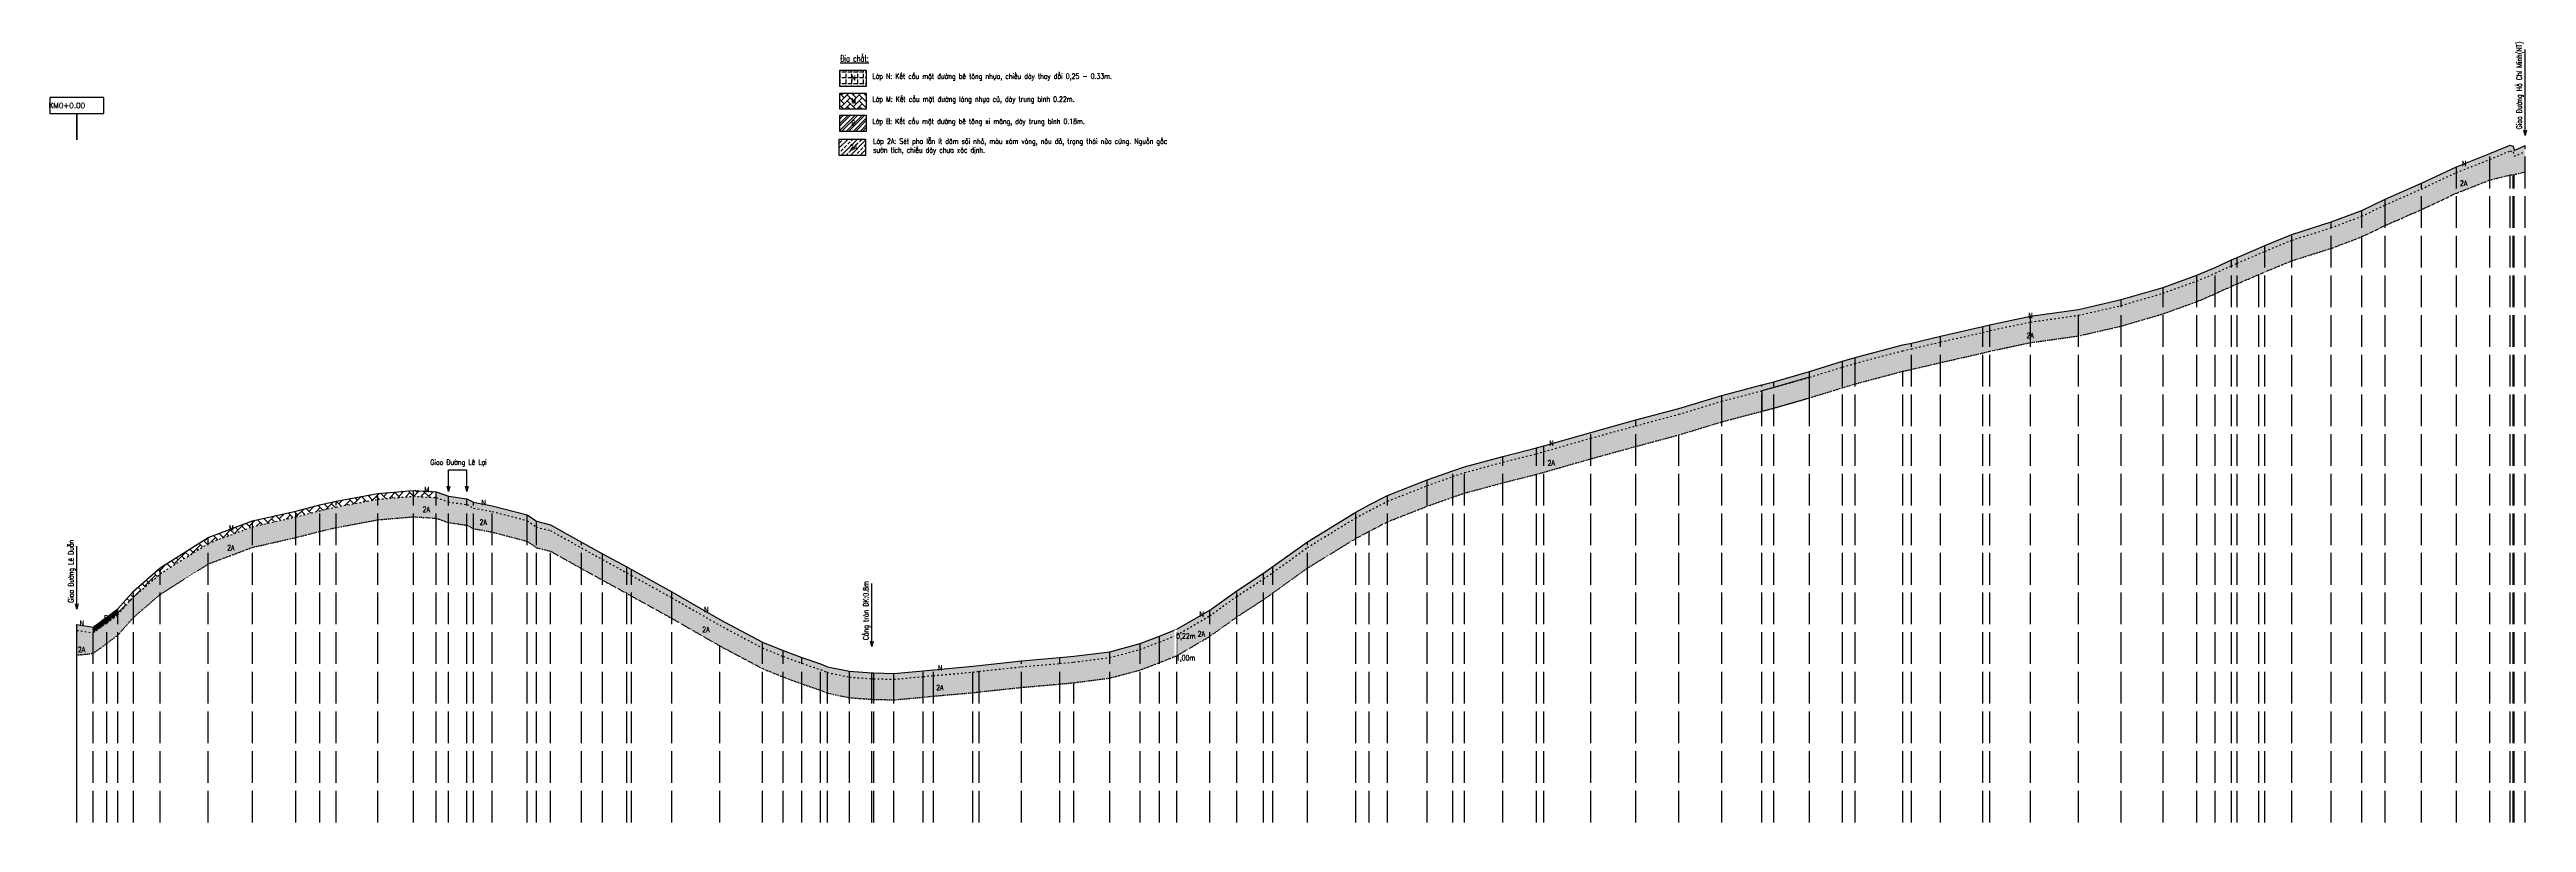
# Model space of a CAD drawing. Header units: centimetres. Extents: x 556321 to 560034, y 1839250 to 1840516.
# Drawn here: x 558132 to 559069, y 1840224 to 1840516 of the extents above; entities that cross this region are included whole.
import ezdxf
from ezdxf.enums import TextEntityAlignment as Align

# ---------------------------------------------------------------- set-up
doc = ezdxf.new("R2010")
doc.units = ezdxf.units.CM
doc.header["$MEASUREMENT"] = 0
doc.set_wipeout_variables(frame=1)
doc.linetypes.add('ACAD_ISO02W100', pattern=[15, 12, -3])
doc.linetypes.add('ACAD_ISO03W100', pattern=[30, 12, -18])
for name, color, linetype in [('DIA CHAT', 8, 'Continuous'), ('enttdtunhien', 3, 'Continuous'), ('kcle_TuyenPDP', 7, 'Continuous'), ('Line1', 40, 'Continuous'), ('linedongtd', 8, 'Continuous'), ('plinetdtn', 3, 'Continuous'), ('Texttencoc', 5, 'Continuous')]:
    doc.layers.add(name, color=color, linetype=linetype)
doc.styles.add('CHUSO', font='Vnsimple.shx', dxfattribs={"width": 0.7})
doc.styles.get("Standard").update_dxf_attribs({"font": 'Vnsimple.shx', "width": 0.7, "height": 2})
doc.styles.add('TIEUDE', font='Vnromanc.shx', dxfattribs={"width": 0.7})
doc.dimstyles.get("Standard").update_dxf_attribs({"dimtxt": 0.18, "dimasz": 0.18, "dimexe": 0.18, "dimexo": 0.0625, "dimgap": 0.09, "dimtad": 0, "dimtih": 1, "dimtoh": 1, "dimdec": 4, "dimzin": 0, "dimdsep": 46, "dimtxsty": 'Standard', "dimcen": 0.09, "dimadec": 0, "dimazin": 0, "dimtfac": 1, "dimtdec": 4, "dimtofl": 0, "dimtmove": 0, "dimatfit": 3, "dimfxl": 0, "dimtolj": 1, "dimtzin": 0, "dimarcsym": 0})

# ---------------------------------------------------------------- blocks, each defined once
blk = doc.blocks.new('A$C379663C2')
at = {"layer": 'Texttencoc', "style": 'TIEUDE'}
blk.add_attdef('M', (1.58, 1.5), '', height=1.76, dxfattribs=at)

msp = doc.modelspace()

# ---------------------------------------------------------------- hatches: boundary and pattern name
at = {"layer": 'DIA CHAT'}
h = msp.add_hatch(dxfattribs=at)
h.set_pattern_fill('ANGLE', color=256, scale=8, angle=90, style=0)
h.set_pattern_definition([(90, (554532.277, 1832924.3765), (-2.2, 1e-16), [1.6, -0.6]), (180, (554532.277, 1832924.3765), (-3e-16, -2.2), [1.6, -0.6])])
h.paths.add_polyline_path([(558440.472, 1840508.538), (558430.515, 1840508.538), (558430.515, 1840502.406), (558440.472, 1840502.406)])
at = {"layer": 'DIA CHAT', "lineweight": -2}
h = msp.add_hatch(dxfattribs=at)
h.set_pattern_fill('ANGLE', color=256, scale=10, style=0)
h.set_pattern_definition([(0, (0, 0), (0, 2.75), [2, -0.75]), (90, (0, 0), (-2.75, 2e-16), [2, -0.75])])
h.paths.add_polyline_path([(559042.006, 1840469.781), (559054.686, 1840474.751), (559062.281, 1840477.971), (559063.417, 1840477.591), (559063.891, 1840475.921), (559067.987, 1840477.781), (559067.987, 1840479.981), (559063.891, 1840478.121), (559063.417, 1840479.791), (559062.281, 1840480.171), (559054.686, 1840476.951), (559042.006, 1840471.981), (559028.747, 1840465.741), (559015.029, 1840459.711), (559006.251, 1840455.471), (558994.589, 1840451.061), (558979.768, 1840446.391), (558969.588, 1840442.181), (558967.311, 1840441.181), (558967.311, 1840438.981), (558969.588, 1840439.981), (558979.768, 1840444.191), (558994.589, 1840448.861), (559006.251, 1840453.271), (559015.029, 1840457.511), (559028.747, 1840463.541)])
h.paths.add_polyline_path([(558931.049, 1840424.121), (558943.784, 1840428.701), (558950.803, 1840431.701), (558956.919, 1840434.511), (558959.057, 1840435.481), (558967.311, 1840438.981), (558967.311, 1840441.181), (558959.057, 1840437.681), (558956.919, 1840436.711), (558950.803, 1840433.901), (558943.784, 1840430.901), (558931.049, 1840426.321), (558915.254, 1840421.671), (558899.081, 1840417.941), (558880.945, 1840415.421), (558865.497, 1840412.161), (558862.809, 1840411.461), (558846.912, 1840407.861), (558835.879, 1840405.261), (558832.566, 1840404.561), (558832.566, 1840402.361), (558835.879, 1840403.061), (558846.912, 1840405.661), (558862.809, 1840409.261), (558865.497, 1840409.961), (558880.945, 1840413.221), (558899.081, 1840415.741), (558915.254, 1840419.471)])
h.paths.add_polyline_path([(558764.078, 1840383.221), (558779.259, 1840387.221), (558783.788, 1840388.421), (558797.334, 1840392.301), (558809.834, 1840396.161), (558814.548, 1840397.561), (558832.566, 1840402.361), (558832.566, 1840404.561), (558814.548, 1840399.761), (558809.834, 1840398.361), (558797.334, 1840394.501), (558783.788, 1840390.621), (558779.259, 1840389.421), (558764.078, 1840385.421), (558747.862, 1840380.471), (558731.651, 1840376.131), (558714.524, 1840371.421), (558696.801, 1840366.351), (558694.024, 1840365.551), (558681.332, 1840362.361), (558666.807, 1840358.441), (558662.397, 1840356.941), (558652.703, 1840353.491), (558637.678, 1840347.601), (558630.77, 1840344.001), (558630.77, 1840341.801), (558637.678, 1840345.401), (558652.703, 1840351.291), (558662.397, 1840354.741), (558666.807, 1840356.241), (558681.332, 1840360.161), (558694.024, 1840363.351), (558696.801, 1840364.151), (558714.524, 1840369.221), (558731.651, 1840373.931), (558747.862, 1840378.271)])
h.paths.add_polyline_path([(558590.794, 1840315.981), (558594.347, 1840318.481), (558607.37, 1840327.861), (558625.653, 1840339.071), (558630.77, 1840341.801), (558630.77, 1840344.001), (558625.653, 1840341.271), (558607.37, 1840330.061), (558594.347, 1840320.681), (558590.794, 1840318.181), (558580.61, 1840311.511), (558570.425, 1840304.211), (558557.941, 1840296.901), (558551.448, 1840294.301), (558544.05, 1840291.491), (558532.573, 1840288.441), (558519.026, 1840286.681), (558519.026, 1840284.481), (558532.573, 1840286.241), (558544.05, 1840289.291), (558551.448, 1840292.101), (558557.941, 1840294.701), (558570.425, 1840302.011), (558580.61, 1840309.311)])
h.paths.add_polyline_path([(558462.072, 1840279.021), (558465.873, 1840279.421), (558480.834, 1840280.701), (558483.162, 1840281.001), (558499.196, 1840282.721), (558513.699, 1840283.981), (558519.026, 1840284.481), (558519.026, 1840286.681), (558513.699, 1840286.181), (558499.196, 1840284.921), (558483.162, 1840283.201), (558480.834, 1840282.901), (558465.873, 1840281.621), (558462.072, 1840281.221), (558450.924, 1840280.201), (558443.31, 1840280.391), (558442.59, 1840280.391), (558434.179, 1840281.021), (558425.768, 1840282.741), (558423.233, 1840283.841), (558416.17, 1840286.241), (558409.107, 1840288.841), (558401.226, 1840292.041), (558385.053, 1840300.641), (558385.053, 1840298.441), (558401.226, 1840289.841), (558409.107, 1840286.641), (558416.17, 1840284.041), (558423.233, 1840281.641), (558425.768, 1840280.541), (558434.179, 1840278.821), (558442.59, 1840278.191), (558443.31, 1840278.191), (558450.924, 1840278.001)])
h.paths.add_polyline_path([(558148, 1840297.761), (558141.899, 1840298.701), (558141.899, 1840296.501), (558148, 1840295.561)])
h.paths.add_polyline_path([(558277.825, 1840348.941), (558277.825, 1840346.741), (558282.415, 1840345.111), (558289.43, 1840344.111), (558291.974, 1840342.791), (558299.029, 1840341.491), (558312.271, 1840338.011), (558315.711, 1840335.591), (558320.995, 1840334.291), (558332.786, 1840327.691), (558340.691, 1840323.331), (558349.861, 1840318.291), (558351.658, 1840317.291), (558366.92, 1840308.861), (558385.053, 1840298.441), (558385.053, 1840300.641), (558366.92, 1840311.061), (558351.658, 1840319.491), (558349.861, 1840320.491), (558340.691, 1840325.531), (558332.786, 1840329.891), (558320.995, 1840336.491), (558315.711, 1840337.791), (558312.271, 1840340.211), (558299.029, 1840343.691), (558291.974, 1840344.991), (558289.43, 1840346.311), (558282.415, 1840347.311)])
at = {"layer": 'DIA CHAT'}
h = msp.add_hatch(dxfattribs=at)
h.set_pattern_fill('ANSI33', color=256, scale=10, style=0)
h.set_pattern_definition([(45, (279215.1507, 920204.4637), (-1.767766953, 1.767766953), []), (45, (279216.9184, 920204.4637), (-1.767766953, 1.767766953), [1.25, -0.625])])
h.paths.add_polyline_path([(558440.258, 1840482.392), (558430.301, 1840482.392), (558430.301, 1840476.261), (558440.258, 1840476.261)])
at = {"layer": 'DIA CHAT', "lineweight": -2}
h = msp.add_hatch(dxfattribs=at)
h.set_pattern_fill('ANSI36', color=256, scale=15, style=0)
h.paths.add_polyline_path([(558351.658, 1840317.291), (558349.861, 1840318.291), (558349.861, 1840310.491), (558351.658, 1840309.491)])
h.paths.add_polyline_path([(558351.658, 1840317.291), (558351.658, 1840309.491), (558366.92, 1840301.061), (558366.92, 1840308.861)])
h.paths.add_polyline_path([(558366.92, 1840308.861), (558366.92, 1840301.061), (558385.053, 1840290.641), (558385.053, 1840298.441)])
h.paths.add_polyline_path([(558320.995, 1840334.291), (558320.995, 1840326.491), (558332.786, 1840319.891), (558332.786, 1840327.691)])
h.paths.add_polyline_path([(558340.691, 1840323.331), (558332.786, 1840327.691), (558332.786, 1840319.891), (558340.691, 1840315.531)])
h.paths.add_polyline_path([(558349.861, 1840318.291), (558340.691, 1840323.331), (558340.691, 1840315.531), (558349.861, 1840310.491)])
h.paths.add_polyline_path([(558299.029, 1840341.491), (558291.974, 1840342.791), (558289.43, 1840344.111), (558282.415, 1840345.111), (558277.825, 1840346.741), (558269.254, 1840347.281), (558269.254, 1840339.481), (558277.825, 1840338.941), (558282.415, 1840337.311), (558289.43, 1840336.311), (558291.974, 1840334.991), (558299.029, 1840333.691), (558312.271, 1840330.211), (558315.711, 1840327.791), (558320.995, 1840326.491), (558320.995, 1840334.291), (558315.711, 1840335.591), (558312.271, 1840338.011)])
h.paths.add_polyline_path([(558797.334, 1840384.501), (558797.334, 1840392.301), (558783.788, 1840388.421), (558779.259, 1840387.221), (558779.259, 1840379.421), (558783.788, 1840380.621)])
h.paths.add_polyline_path([(558814.548, 1840397.561), (558809.834, 1840396.161), (558809.834, 1840388.361), (558814.548, 1840389.761)])
h.paths.add_polyline_path([(558967.311, 1840438.981), (558959.057, 1840435.481), (558959.057, 1840427.681), (558967.311, 1840431.181)])
h.paths.add_polyline_path([(558969.588, 1840439.981), (558967.311, 1840438.981), (558967.311, 1840431.181), (558969.588, 1840432.181)])
h.paths.add_polyline_path([(558959.057, 1840435.481), (558956.919, 1840434.511), (558956.919, 1840426.711), (558959.057, 1840427.681)])
h.paths.add_polyline_path([(558979.768, 1840444.191), (558969.588, 1840439.981), (558969.588, 1840432.181), (558979.768, 1840436.391)])
h.paths.add_polyline_path([(558994.589, 1840448.861), (558979.768, 1840444.191), (558979.768, 1840436.391), (558994.589, 1840441.061)])
h.paths.add_polyline_path([(559006.251, 1840453.271), (558994.589, 1840448.861), (558994.589, 1840441.061), (559006.251, 1840445.471)])
h.paths.add_polyline_path([(559015.029, 1840457.511), (559006.251, 1840453.271), (559006.251, 1840445.471), (559015.029, 1840449.711)])
h.paths.add_polyline_path([(559028.747, 1840463.541), (559015.029, 1840457.511), (559015.029, 1840449.711), (559028.747, 1840455.741)])
h.paths.add_polyline_path([(559042.006, 1840469.781), (559028.747, 1840463.541), (559028.747, 1840455.741), (559042.006, 1840461.981)])
h.paths.add_polyline_path([(559054.686, 1840474.751), (559042.006, 1840469.781), (559042.006, 1840461.981), (559054.686, 1840466.951)])
h.paths.add_polyline_path([(559067.987, 1840477.781), (559063.891, 1840475.921), (559063.417, 1840477.591), (559062.281, 1840477.971), (559054.686, 1840474.751), (559054.686, 1840466.951), (559062.281, 1840468.834), (559063.417, 1840468.978), (559063.891, 1840469.041), (559067.987, 1840469.981)])
h.paths.add_polyline_path([(558943.784, 1840428.701), (558931.049, 1840424.121), (558931.049, 1840416.321), (558943.784, 1840420.901)])
h.paths.add_polyline_path([(558950.803, 1840431.701), (558943.784, 1840428.701), (558943.784, 1840420.901), (558950.803, 1840423.901)])
h.paths.add_polyline_path([(558956.919, 1840434.511), (558950.803, 1840431.701), (558950.803, 1840423.901), (558956.919, 1840426.711)])
h.paths.add_polyline_path([(558880.945, 1840413.221), (558865.497, 1840409.961), (558865.497, 1840402.161), (558880.945, 1840405.421)])
h.paths.add_polyline_path([(558899.081, 1840407.941), (558899.081, 1840415.741), (558880.945, 1840413.221), (558880.945, 1840405.421)])
h.paths.add_polyline_path([(558915.254, 1840419.471), (558899.081, 1840415.741), (558899.081, 1840407.941), (558915.254, 1840411.671)])
h.paths.add_polyline_path([(558931.049, 1840416.321), (558931.049, 1840424.121), (558915.254, 1840419.471), (558915.254, 1840411.671)])
h.paths.add_polyline_path([(558835.879, 1840403.061), (558832.566, 1840402.361), (558832.566, 1840394.561), (558835.879, 1840395.261)])
h.paths.add_polyline_path([(558846.912, 1840405.661), (558835.879, 1840403.061), (558835.879, 1840395.261), (558846.912, 1840397.861)])
h.paths.add_polyline_path([(558862.809, 1840409.261), (558846.912, 1840405.661), (558846.912, 1840397.861), (558862.809, 1840401.461)])
h.paths.add_polyline_path([(558865.497, 1840409.961), (558862.809, 1840409.261), (558862.809, 1840401.461), (558865.497, 1840402.161)])
h.paths.add_polyline_path([(558779.259, 1840379.421), (558779.259, 1840387.221), (558764.078, 1840383.221), (558764.078, 1840375.421)])
h.paths.add_polyline_path([(558832.566, 1840402.361), (558814.548, 1840397.561), (558814.548, 1840389.761), (558832.566, 1840394.561)])
h.paths.add_polyline_path([(558809.834, 1840396.161), (558797.334, 1840392.301), (558797.334, 1840384.501), (558809.834, 1840388.361)])
h.paths.add_polyline_path([(558666.807, 1840356.241), (558662.397, 1840354.741), (558662.397, 1840346.941), (558666.807, 1840348.441)])
h.paths.add_polyline_path([(558696.801, 1840364.151), (558694.024, 1840363.351), (558694.024, 1840355.551), (558696.801, 1840356.351)])
h.paths.add_polyline_path([(558681.332, 1840352.361), (558681.332, 1840360.161), (558666.807, 1840356.241), (558666.807, 1840348.441)])
h.paths.add_polyline_path([(558694.024, 1840363.351), (558681.332, 1840360.161), (558681.332, 1840352.361), (558694.024, 1840355.551)])
h.paths.add_polyline_path([(558714.524, 1840369.221), (558696.801, 1840364.151), (558696.801, 1840356.351), (558714.524, 1840361.421)])
h.paths.add_polyline_path([(558731.651, 1840373.931), (558714.524, 1840369.221), (558714.524, 1840361.421), (558731.651, 1840366.131)])
h.paths.add_polyline_path([(558747.862, 1840370.471), (558747.862, 1840378.271), (558731.651, 1840373.931), (558731.651, 1840366.131)])
h.paths.add_polyline_path([(558764.078, 1840383.221), (558747.862, 1840378.271), (558747.862, 1840370.471), (558764.078, 1840375.421)])
h.paths.add_polyline_path([(558637.678, 1840345.401), (558630.77, 1840341.801), (558630.77, 1840334.001), (558637.678, 1840337.601)])
h.paths.add_polyline_path([(558652.703, 1840343.491), (558652.703, 1840351.291), (558637.678, 1840345.401), (558637.678, 1840337.601)])
h.paths.add_polyline_path([(558662.397, 1840354.741), (558652.703, 1840351.291), (558652.703, 1840343.491), (558662.397, 1840346.941)])
h.paths.add_polyline_path([(558513.699, 1840276.181), (558519.026, 1840276.681), (558519.026, 1840284.481), (558513.699, 1840283.981), (558499.196, 1840282.721), (558483.162, 1840281.001), (558480.834, 1840280.701), (558465.873, 1840279.421), (558462.072, 1840279.021), (558450.924, 1840278.001), (558443.31, 1840278.191), (558442.59, 1840278.191), (558434.179, 1840278.821), (558425.768, 1840280.541), (558423.233, 1840281.641), (558416.17, 1840284.041), (558409.107, 1840286.641), (558401.226, 1840289.841), (558385.053, 1840298.441), (558385.053, 1840290.641), (558401.226, 1840282.041), (558409.107, 1840278.841), (558416.17, 1840276.241), (558423.233, 1840273.841), (558425.768, 1840272.741), (558434.179, 1840271.021), (558442.59, 1840270.391), (558443.31, 1840270.391), (558450.924, 1840270.201), (558462.072, 1840271.221), (558465.873, 1840271.621), (558480.834, 1840272.901), (558483.162, 1840273.201), (558499.196, 1840274.921)])
h.paths.add_polyline_path([(558607.37, 1840320.061), (558625.653, 1840331.271), (558630.77, 1840334.001), (558630.77, 1840341.801), (558625.653, 1840339.071), (558607.37, 1840327.861), (558594.347, 1840318.481), (558590.794, 1840315.981), (558580.61, 1840309.311), (558570.425, 1840302.011), (558557.941, 1840294.701), (558551.448, 1840292.101), (558544.05, 1840289.291), (558532.573, 1840286.241), (558519.026, 1840284.481), (558519.026, 1840276.681), (558532.573, 1840278.441), (558544.05, 1840281.491), (558551.448, 1840284.301), (558557.941, 1840286.901), (558570.425, 1840294.211), (558580.61, 1840301.511), (558590.794, 1840308.181), (558594.347, 1840310.681)])
h.paths.add_polyline_path([(558233.746, 1840333.971), (558239.946, 1840335.391), (558255.742, 1840338.341), (558269.254, 1840339.481), (558269.254, 1840347.281), (558255.742, 1840346.141), (558239.946, 1840343.191), (558233.746, 1840341.771), (558224.708, 1840339.441), (558208.254, 1840335.711), (558191.607, 1840329.441), (558173.408, 1840317.911), (558163.302, 1840309.201), (558157.346, 1840302.441), (558153.197, 1840299.341), (558148, 1840295.561), (558141.899, 1840296.501), (558141.899, 1840287.162), (558148, 1840287.761), (558153.197, 1840291.541), (558157.346, 1840294.641), (558163.302, 1840301.401), (558173.408, 1840310.111), (558191.607, 1840321.641), (558208.254, 1840327.911), (558224.708, 1840331.641)])
h = msp.add_hatch(dxfattribs=at)
h.set_pattern_fill('AR-HBONE', color=256, scale=0.5, style=0)
h.paths.add_polyline_path([(558163.302, 1840309.201), (558163.302, 1840311.401), (558157.346, 1840304.641), (558157.346, 1840302.441)])
h.paths.add_polyline_path([(558173.408, 1840317.911), (558173.408, 1840320.111), (558163.302, 1840311.401), (558163.302, 1840309.201)])
h.paths.add_polyline_path([(558191.607, 1840329.441), (558191.607, 1840331.641), (558173.408, 1840320.111), (558173.408, 1840317.911)])
h.paths.add_polyline_path([(558208.254, 1840335.711), (558208.254, 1840337.911), (558191.607, 1840331.641), (558191.607, 1840329.441)])
h.paths.add_polyline_path([(558224.708, 1840339.441), (558224.708, 1840341.641), (558208.254, 1840337.911), (558208.254, 1840335.711)])
h.paths.add_polyline_path([(558233.746, 1840341.771), (558233.746, 1840343.971), (558224.708, 1840341.641), (558224.708, 1840339.441)])
h.paths.add_polyline_path([(558239.946, 1840345.391), (558233.746, 1840343.971), (558233.746, 1840341.771), (558239.946, 1840343.191)])
h.paths.add_polyline_path([(558255.742, 1840348.341), (558239.946, 1840345.391), (558239.946, 1840343.191), (558255.742, 1840346.141)])
h.paths.add_polyline_path([(558269.254, 1840349.481), (558255.742, 1840348.341), (558255.742, 1840346.141), (558269.254, 1840347.281)])
h.paths.add_polyline_path([(558277.825, 1840348.941), (558269.254, 1840349.481), (558269.254, 1840347.281), (558277.825, 1840346.741)])
h = msp.add_hatch(dxfattribs=at)
h.set_pattern_fill('ANSI32', color=256, scale=2, angle=15, style=0)
h.paths.add_polyline_path([(558153.197, 1840301.541), (558148, 1840297.761), (558148, 1840295.561), (558153.197, 1840299.341)])
h.paths.add_polyline_path([(558157.346, 1840302.441), (558157.346, 1840304.641), (558153.197, 1840301.541), (558153.197, 1840299.341)])

# ---------------------------------------------------------------- linework, layer by layer
at = {"color": 3}
for points in [[(558430.515, 1840508.538), (558440.472, 1840508.538), (558440.472, 1840502.406), (558430.515, 1840502.406)], [(558430.301, 1840482.392), (558440.258, 1840482.392), (558440.258, 1840476.261), (558430.301, 1840476.261)]]:
    msp.add_lwpolyline(points, close=True, dxfattribs=at)
at = {"layer": 'Defpoints', "linetype": 'ACAD_ISO03W100', "lineweight": -2, "ltscale": 0.01}
msp.add_lwpolyline([(558141.899, 1840287.162), (558148, 1840287.761), (558153.197, 1840291.541), (558157.346, 1840294.641), (558163.302, 1840301.401), (558173.408, 1840310.111), (558191.607, 1840321.641), (558208.254, 1840327.911), (558224.708, 1840331.641), (558233.746, 1840333.971), (558239.946, 1840335.391), (558255.742, 1840338.341), (558269.254, 1840339.481), (558277.825, 1840338.941), (558282.415, 1840337.311), (558289.43, 1840336.311), (558291.974, 1840334.991), (558299.029, 1840333.691), (558312.271, 1840330.211), (558315.711, 1840327.791), (558320.995, 1840326.491), (558332.786, 1840319.891), (558340.691, 1840315.531), (558349.861, 1840310.491), (558351.658, 1840309.491), (558366.92, 1840301.061), (558385.053, 1840290.641), (558401.226, 1840282.041), (558409.107, 1840278.841), (558416.17, 1840276.241), (558423.233, 1840273.841), (558425.768, 1840272.741), (558434.179, 1840271.021), (558442.59, 1840270.391), (558443.31, 1840270.391), (558450.924, 1840270.201), (558462.072, 1840271.221), (558465.873, 1840271.621), (558480.834, 1840272.901), (558483.162, 1840273.201), (558499.196, 1840274.921), (558513.699, 1840276.181), (558519.026, 1840276.681), (558532.573, 1840278.441), (558544.05, 1840281.491), (558551.448, 1840284.301), (558557.941, 1840286.901), (558570.425, 1840294.211), (558580.61, 1840301.511), (558590.794, 1840308.181), (558594.347, 1840310.681), (558607.37, 1840320.061), (558625.653, 1840331.271), (558630.77, 1840334.001), (558637.678, 1840337.601), (558652.703, 1840343.491), (558662.397, 1840346.941), (558666.807, 1840348.441), (558681.332, 1840352.361), (558694.024, 1840355.551), (558696.801, 1840356.351), (558714.524, 1840361.421), (558731.651, 1840366.131), (558747.862, 1840370.471), (558764.078, 1840375.421), (558779.259, 1840379.421), (558783.788, 1840380.621), (558797.334, 1840384.501), (558809.834, 1840388.361), (558814.548, 1840389.761), (558832.566, 1840394.561), (558835.879, 1840395.261), (558846.912, 1840397.861), (558862.809, 1840401.461), (558865.497, 1840402.161), (558880.945, 1840405.421), (558899.081, 1840407.941), (558915.254, 1840411.671), (558931.049, 1840416.321), (558943.784, 1840420.901), (558950.803, 1840423.901), (558956.919, 1840426.711), (558959.057, 1840427.681), (558967.311, 1840431.181), (558969.588, 1840432.181), (558979.768, 1840436.391), (558994.589, 1840441.061), (559006.251, 1840445.471), (559015.029, 1840449.711), (559028.747, 1840455.741), (559042.006, 1840461.981), (559054.686, 1840466.951), (559062.281, 1840468.834), (559063.417, 1840468.978), (559063.891, 1840469.041), (559067.987, 1840469.981)], dxfattribs=at)
at = {"layer": 'DIA CHAT', "linetype": 'ACAD_ISO03W100', "lineweight": -2, "ltscale": 0.05}
msp.add_lwpolyline([(558141.899, 1840296.501), (558148, 1840295.561), (558153.197, 1840299.341), (558157.346, 1840302.441), (558163.302, 1840309.201), (558173.408, 1840317.911), (558191.607, 1840329.441), (558208.254, 1840335.711), (558224.708, 1840339.441), (558233.746, 1840341.771), (558239.946, 1840343.191), (558255.742, 1840346.141), (558269.254, 1840347.281), (558277.825, 1840346.741), (558282.415, 1840345.111), (558289.43, 1840344.111), (558291.974, 1840342.791), (558299.029, 1840341.491), (558312.271, 1840338.011), (558315.711, 1840335.591), (558320.995, 1840334.291), (558332.786, 1840327.691), (558340.691, 1840323.331), (558349.861, 1840318.291), (558351.658, 1840317.291), (558366.92, 1840308.861), (558385.053, 1840298.441), (558401.226, 1840289.841), (558409.107, 1840286.641), (558416.17, 1840284.041), (558423.233, 1840281.641), (558425.768, 1840280.541), (558434.179, 1840278.821), (558442.59, 1840278.191), (558443.31, 1840278.191), (558450.924, 1840278.001), (558462.072, 1840279.021), (558465.873, 1840279.421), (558480.834, 1840280.701), (558483.162, 1840281.001), (558499.196, 1840282.721), (558513.699, 1840283.981), (558519.026, 1840284.481), (558532.573, 1840286.241), (558544.05, 1840289.291), (558551.448, 1840292.101), (558557.941, 1840294.701), (558570.425, 1840302.011), (558580.61, 1840309.311), (558590.794, 1840315.981), (558594.347, 1840318.481), (558607.37, 1840327.861), (558625.653, 1840339.071), (558630.77, 1840341.801), (558637.678, 1840345.401), (558652.703, 1840351.291), (558662.397, 1840354.741), (558666.807, 1840356.241), (558681.332, 1840360.161), (558694.024, 1840363.351), (558696.801, 1840364.151), (558714.524, 1840369.221), (558731.651, 1840373.931), (558747.862, 1840378.271), (558764.078, 1840383.221), (558779.259, 1840387.221), (558783.788, 1840388.421), (558797.334, 1840392.301), (558809.834, 1840396.161), (558814.548, 1840397.561), (558832.566, 1840402.361), (558835.879, 1840403.061), (558846.912, 1840405.661), (558862.809, 1840409.261), (558865.497, 1840409.961), (558880.945, 1840413.221), (558899.081, 1840415.741), (558915.254, 1840419.471), (558931.049, 1840424.121), (558943.784, 1840428.701), (558950.803, 1840431.701), (558956.919, 1840434.511), (558959.057, 1840435.481), (558967.311, 1840438.981), (558969.588, 1840439.981), (558979.768, 1840444.191), (558994.589, 1840448.861), (559006.251, 1840453.271), (559015.029, 1840457.511), (559028.747, 1840463.541), (559042.006, 1840469.781), (559054.686, 1840474.751), (559062.281, 1840477.971), (559063.417, 1840477.591), (559063.891, 1840475.921), (559067.987, 1840477.781)], dxfattribs=at)
at = {"layer": 'DIA CHAT', "lineweight": -2}
msp.add_lwpolyline([(558779.259, 1840387.221), (558779.259, 1840379.421), (558783.788, 1840380.621), (558797.334, 1840384.501), (558797.334, 1840392.301), (558783.788, 1840388.421), (558779.259, 1840387.221)], close=True, dxfattribs=at)
at = {"layer": 'enttdtunhien', "lineweight": -2}
msp.add_lwpolyline([(558141.899, 1840482.171), (558141.899, 1840492.171), (558152.137, 1840492.171), (558152.137, 1840498.171), (558131.661, 1840498.171), (558131.661, 1840492.171), (558141.899, 1840492.171)], close=True, dxfattribs=at)
at = {"layer": 'enttdtunhien', "color": 3, "lineweight": -2}
msp.add_lwpolyline([(558282.415, 1840357.285), (558289.43, 1840357.285)], dxfattribs=at)
at = {"layer": 'Line1', "lineweight": -2}
msp.add_lwpolyline([(558148, 1840297.761), (558148, 1840295.561)], dxfattribs=at)
at = {"layer": 'linedongtd', "linetype": 'ACAD_ISO02W100', "lineweight": -2}
for p, q in [((559067.987, 1840223.791), (559067.987, 1840479.981)), ((559042.006, 1840223.791), (559042.006, 1840471.981)), ((559054.686, 1840223.791), (559054.686, 1840476.951)), ((559063.891, 1840223.791), (559063.891, 1840469.041)), ((559015.029, 1840223.791), (559015.029, 1840459.711)), ((559028.747, 1840223.791), (559028.747, 1840465.741)), ((559062.281, 1840223.791), (559062.281, 1840468.834)), ((559063.417, 1840223.791), (559063.417, 1840468.978)), ((558994.589, 1840223.791), (558994.589, 1840451.061)), ((559006.251, 1840223.791), (559006.251, 1840455.471)), ((558969.588, 1840223.791), (558969.588, 1840442.181)), ((558979.768, 1840223.791), (558979.768, 1840446.391)), ((558950.803, 1840223.791), (558950.803, 1840433.901)), ((558956.919, 1840223.791), (558956.919, 1840436.711)), ((558959.057, 1840223.791), (558959.057, 1840437.681)), ((558931.049, 1840223.791), (558931.049, 1840426.321)), ((558943.784, 1840223.791), (558943.784, 1840430.901)), ((558967.311, 1840223.791), (558967.311, 1840431.181)), ((558880.945, 1840223.791), (558880.945, 1840415.421)), ((558899.081, 1840223.791), (558899.081, 1840417.941)), ((558915.254, 1840223.791), (558915.254, 1840421.671)), ((558835.879, 1840223.791), (558835.879, 1840405.261)), ((558846.912, 1840223.791), (558846.912, 1840407.861)), ((558862.809, 1840223.791), (558862.809, 1840411.461)), ((558865.497, 1840223.791), (558865.497, 1840412.161)), ((558797.334, 1840223.791), (558797.334, 1840394.501)), ((558809.834, 1840223.791), (558809.834, 1840398.361)), ((558814.548, 1840223.791), (558814.548, 1840399.761)), ((558832.566, 1840223.791), (558832.566, 1840394.561)), ((558764.078, 1840223.791), (558764.078, 1840385.421)), ((558779.259, 1840223.791), (558779.259, 1840389.421)), ((558783.788, 1840223.791), (558783.788, 1840390.621)), ((558731.651, 1840223.791), (558731.651, 1840376.131)), ((558696.801, 1840223.791), (558696.801, 1840366.351)), ((558714.524, 1840223.791), (558714.524, 1840371.421)), ((558747.862, 1840223.791), (558747.862, 1840370.471)), ((558662.397, 1840223.791), (558662.397, 1840356.941)), ((558666.807, 1840223.791), (558666.807, 1840358.441)), ((558681.332, 1840223.791), (558681.332, 1840362.361)), ((558694.024, 1840223.791), (558694.024, 1840365.551)), ((558255.742, 1840223.791), (558255.742, 1840348.341)), ((558269.254, 1840223.791), (558269.254, 1840349.481)), ((558277.825, 1840223.791), (558277.825, 1840348.941)), ((558282.415, 1840223.791), (558282.415, 1840347.311)), ((558637.678, 1840223.791), (558637.678, 1840347.601)), ((558652.703, 1840223.791), (558652.703, 1840353.491)), ((558208.254, 1840223.791), (558208.254, 1840337.911)), ((558224.708, 1840223.791), (558224.708, 1840341.641)), ((558233.746, 1840223.791), (558233.746, 1840343.971)), ((558239.946, 1840223.791), (558239.946, 1840345.391)), ((558289.43, 1840223.791), (558289.43, 1840346.311)), ((558291.974, 1840223.791), (558291.974, 1840344.991)), ((558299.029, 1840223.791), (558299.029, 1840343.691)), ((558312.271, 1840223.791), (558312.271, 1840340.211)), ((558625.653, 1840223.791), (558625.653, 1840341.271)), ((558191.607, 1840223.791), (558191.607, 1840331.641)), ((558315.711, 1840223.791), (558315.711, 1840337.791)), ((558332.786, 1840223.791), (558332.786, 1840329.891)), ((558607.37, 1840223.791), (558607.37, 1840330.061)), ((558630.77, 1840223.791), (558630.77, 1840334.001)), ((558173.408, 1840223.791), (558173.408, 1840320.111)), ((558320.995, 1840223.791), (558320.995, 1840326.491)), ((558340.691, 1840223.791), (558340.691, 1840325.531)), ((558349.861, 1840223.791), (558349.861, 1840320.491)), ((558351.658, 1840223.791), (558351.658, 1840319.491)), ((558594.347, 1840223.791), (558594.347, 1840320.681)), ((558163.302, 1840223.791), (558163.302, 1840311.401)), ((558366.92, 1840223.791), (558366.92, 1840311.061)), ((558580.61, 1840223.791), (558580.61, 1840311.511)), ((558590.794, 1840223.791), (558590.794, 1840318.181)), ((558153.197, 1840223.791), (558153.197, 1840301.541)), ((558157.346, 1840223.791), (558157.346, 1840304.641)), ((558570.425, 1840223.791), (558570.425, 1840304.211)), ((558148, 1840223.791), (558148, 1840297.761)), ((558401.226, 1840223.791), (558401.226, 1840292.041)), ((558544.05, 1840223.791), (558544.05, 1840291.491)), ((558551.448, 1840223.791), (558551.448, 1840294.301)), ((558557.941, 1840223.791), (558557.941, 1840296.901)), ((558385.053, 1840223.791), (558385.053, 1840290.641)), ((558409.107, 1840223.791), (558409.107, 1840288.841)), ((558416.17, 1840223.791), (558416.17, 1840286.241)), ((558423.233, 1840223.791), (558423.233, 1840283.841)), ((558425.768, 1840223.791), (558425.768, 1840282.741)), ((558480.834, 1840223.791), (558480.834, 1840282.901)), ((558483.162, 1840223.791), (558483.162, 1840283.201)), ((558499.196, 1840223.791), (558499.196, 1840284.921)), ((558513.699, 1840223.791), (558513.699, 1840286.181)), ((558532.573, 1840223.791), (558532.573, 1840288.441)), ((558434.179, 1840223.791), (558434.179, 1840281.021)), ((558442.59, 1840223.791), (558442.59, 1840280.391)), ((558443.31, 1840223.791), (558443.31, 1840280.391)), ((558450.924, 1840223.791), (558450.924, 1840280.201)), ((558462.072, 1840223.791), (558462.072, 1840281.221)), ((558465.873, 1840223.791), (558465.873, 1840281.621)), ((558519.026, 1840223.791), (558519.026, 1840276.681))]:
    msp.add_line(p, q, dxfattribs=at)
at = {"layer": 'linedongtd', "lineweight": -2}
msp.add_line((558141.899, 1840223.791), (558141.899, 1840298.701), dxfattribs=at)
at = {"layer": 'plinetdtn', "lineweight": -2}
msp.add_lwpolyline([(558141.899, 1840298.701), (558148, 1840297.761), (558153.197, 1840301.541), (558157.346, 1840304.641), (558163.302, 1840311.401), (558173.408, 1840320.111), (558191.607, 1840331.641), (558208.254, 1840337.911), (558224.708, 1840341.641), (558233.746, 1840343.971), (558239.946, 1840345.391), (558255.742, 1840348.341), (558269.254, 1840349.481), (558277.825, 1840348.941), (558282.415, 1840347.311), (558289.43, 1840346.311), (558291.974, 1840344.991), (558299.029, 1840343.691), (558312.271, 1840340.211), (558315.711, 1840337.791), (558320.995, 1840336.491), (558332.786, 1840329.891), (558340.691, 1840325.531), (558349.861, 1840320.491), (558351.658, 1840319.491), (558366.92, 1840311.061), (558385.053, 1840300.641), (558401.226, 1840292.041), (558409.107, 1840288.841), (558416.17, 1840286.241), (558423.233, 1840283.841), (558425.768, 1840282.741), (558434.179, 1840281.021), (558442.59, 1840280.391), (558443.31, 1840280.391), (558450.924, 1840280.201), (558462.072, 1840281.221), (558465.873, 1840281.621), (558480.834, 1840282.901), (558483.162, 1840283.201), (558499.196, 1840284.921), (558513.699, 1840286.181), (558519.026, 1840286.681), (558532.573, 1840288.441), (558544.05, 1840291.491), (558551.448, 1840294.301), (558557.941, 1840296.901), (558570.425, 1840304.211), (558580.61, 1840311.511), (558590.794, 1840318.181), (558594.347, 1840320.681), (558607.37, 1840330.061), (558625.653, 1840341.271), (558630.77, 1840344.001), (558637.678, 1840347.601), (558652.703, 1840353.491), (558662.397, 1840356.941), (558666.807, 1840358.441), (558681.332, 1840362.361), (558694.024, 1840365.551), (558696.801, 1840366.351), (558714.524, 1840371.421), (558731.651, 1840376.131), (558747.862, 1840380.471), (558764.078, 1840385.421), (558779.259, 1840389.421), (558783.788, 1840390.621), (558797.334, 1840394.501), (558809.834, 1840398.361), (558814.548, 1840399.761), (558832.566, 1840404.561), (558835.879, 1840405.261), (558846.912, 1840407.861), (558862.809, 1840411.461), (558865.497, 1840412.161), (558880.945, 1840415.421), (558899.081, 1840417.941), (558915.254, 1840421.671), (558931.049, 1840426.321), (558943.784, 1840430.901), (558950.803, 1840433.901), (558956.919, 1840436.711), (558959.057, 1840437.681), (558967.311, 1840441.181), (558969.588, 1840442.181), (558979.768, 1840446.391), (558994.589, 1840451.061), (559006.251, 1840455.471), (559015.029, 1840459.711), (559028.747, 1840465.741), (559042.006, 1840471.981), (559054.686, 1840476.951), (559062.281, 1840480.171), (559063.417, 1840479.791), (559063.891, 1840478.121), (559067.987, 1840479.981)], dxfattribs=at)

# ---------------------------------------------------------------- texts
at = {"color": 3, "char_height": 2, "attachment_point": 1, "line_spacing_factor": 0.8}
for s, insert, width in [('Líp N: KÕt cÊu mÆt ®\xadêng bª t«ng nhùa, chiÒu dµy thay ®æi 0,25 - 0.33m.', (558442.774, 1840507.221), 91.28697), ('Líp M: KÕt cÊu mÆt ®\xadêng l¸ng nhùa cñ, dµy trung b×nh 0.22m.', (558442.79, 1840498.555), 80.25723), ('Líp B: KÕt cÊu mÆt ®\xadêng bª t«ng xi m¨ng, dµy trung b×nh 0.18m.', (558442.79, 1840490.163), 80.25723)]:
    msp.add_mtext(s, dxfattribs=dict(at, insert=insert, width=width))
at = {"color": 3, "insert": (558443.107, 1840482.634), "char_height": 2, "width": 101.13159, "attachment_point": 1}
msp.add_mtext('\\A1;Líp 2A: SÐt pha lÉn Ýt d¨m sái nhá, mµu x¸m vµng, n©u ®á, tr¹ng th¸i nöa cøng. Nguån gèc s\xadên tÝch, chiÒu dµy ch\xada x¸c ®Þnh.', dxfattribs=at)
at = {"layer": 'enttdtunhien', "color": 3, "lineweight": -2, "style": 'CHUSO'}
msp.add_text('KM0+0.00', height=2, dxfattribs=at).set_placement((558138.098, 1840495.17, 413.168), align=Align.MIDDLE)
at = {"layer": 'enttdtunhien', "color": 3, "lineweight": -2, "char_height": 2, "width": 39.3809, "attachment_point": 1, "rotation": 90, "style": 'CHUSO'}
for s, insert in [('Giao §\xadêng Hå ChÝ Minh(NT)', (559064.735, 1840486.164)), ('{\\Fvnsimple|c0;\\W0.7;Giao §\xadêng Lª DuÉn}', (558138.647, 1840306.941)), ('Cèng trßn §K:0.8m', (558439.337, 1840292.767))]:
    msp.add_mtext(s, dxfattribs=dict(at, insert=insert))
at = {"layer": 'enttdtunhien', "color": 3, "lineweight": -2, "insert": (558275.594, 1840361.132), "char_height": 2, "width": 39.3809, "attachment_point": 1, "style": 'CHUSO'}
msp.add_mtext('Giao §\xadêng Lª Lîi', dxfattribs=at)

# ---------------------------------------------------------------- leaders
at = {"layer": 'enttdtunhien', "color": 3, "lineweight": -2}
msp.add_leader([(558282.415, 1840349.037), (558282.415, 1840357.285)], dimstyle='Standard', override={"dimasz": 2, "dimgap": 0.09, "dimtad": 0, "dimldrblk": 'Open30', "dimtfill": 1, "dimarcsym": 1}, dxfattribs=at)
at = {"layer": 'plinetdtn', "lineweight": -2}
for points in [[(559067.987, 1840483.763), (559067.987, 1840516.343)], [(558442.59, 1840290.365), (558442.59, 1840314.197)]]:
    msp.add_leader(points, dimstyle='Standard', override={"dimasz": 2, "dimgap": 0.09, "dimtad": 0, "dimldrblk": 'Open30', "dimtfill": 1, "dimarcsym": 1}, dxfattribs=at)

# ---------------------------------------------------------------- next in the draw order: block references
at = {"layer": 'DIA CHAT'}
ref = msp.add_blockref('A$C379663C2', (558432.448, 1840503.05), dxfattribs=dict(at, xscale=1.070160000061151, yscale=1.070160000061151, zscale=1.070160000061151))
ref.add_attrib('M', 'N', (558434.847, 1840504.593), dxfattribs={"layer": 'Texttencoc', "height": 1.96, "width": 0.7})
ref = msp.add_blockref('A$C379663C2', (558432.494, 1840476.851), dxfattribs=dict(at, xscale=1.070160000061151, yscale=1.070160000061151, zscale=1.070160000061151))
ref.add_attrib('M', '2A', (558434.29, 1840478.394), dxfattribs={"layer": 'Texttencoc', "height": 1.96, "width": 0.7})
ref = msp.add_blockref('A$C379663C2', (559041.64, 1840470.666), dxfattribs=dict(at, xscale=1.091563200112432, yscale=1.091563200112432, zscale=1.091563200112432))
ref.add_attrib('M', 'N', (559044.087, 1840472.239), dxfattribs={"layer": 'Texttencoc', "height": 2, "width": 0.7})
ref = msp.add_blockref('A$C379663C2', (558877.634, 1840413.062), dxfattribs=dict(at, xscale=1.091563200112432, yscale=1.091563200112432, zscale=1.091563200112432))
ref.add_attrib('M', 'N', (558880.081, 1840414.635), dxfattribs={"layer": 'Texttencoc', "height": 2, "width": 0.7})
ref = msp.add_blockref('A$C379663C2', (558696.457, 1840364.809), dxfattribs=dict(at, xscale=1.091563200112432, yscale=1.091563200112432, zscale=1.091563200112432))
ref.add_attrib('M', 'N', (558698.904, 1840366.383), dxfattribs={"layer": 'Texttencoc', "height": 2, "width": 0.7})
ref = msp.add_blockref('A$C379663C2', (558270.939, 1840347.22), dxfattribs=dict(at, xscale=1.091563200112432, yscale=1.091563200112432, zscale=1.091563200112432))
ref.add_attrib('M', 'M', (558273.386, 1840348.793), dxfattribs={"layer": 'Texttencoc', "height": 2, "width": 0.7})
ref = msp.add_blockref('A$C379663C2', (558292.511, 1840342.375), dxfattribs=dict(at, xscale=1.091563200112432, yscale=1.091563200112432, zscale=1.091563200112432))
ref.add_attrib('M', 'N', (558294.958, 1840343.948), dxfattribs={"layer": 'Texttencoc', "height": 2, "width": 0.7})
ref = msp.add_blockref('A$C379663C2', (558196.985, 1840332.687), dxfattribs=dict(at, xscale=1.091563200112432, yscale=1.091563200112432, zscale=1.091563200112432))
ref.add_attrib('M', 'M', (558199.432, 1840334.26), dxfattribs={"layer": 'Texttencoc', "height": 2, "width": 0.7})
ref = msp.add_blockref('A$C379663C2', (558140.527, 1840296.619), dxfattribs=dict(at, xscale=1.091563200112432, yscale=1.091563200112432, zscale=1.091563200112432))
ref.add_attrib('M', 'N', (558142.975, 1840298.192), dxfattribs={"layer": 'Texttencoc', "height": 2, "width": 0.7})
ref = msp.add_blockref('A$C379663C2', (558149.74, 1840298.584), dxfattribs=dict(at, xscale=1.091563200112432, yscale=1.091563200112432, zscale=1.091563200112432))
ref.add_attrib('M', 'B', (558152.187, 1840300.157), dxfattribs={"layer": 'Texttencoc', "height": 2, "width": 0.7})
ref = msp.add_blockref('A$C379663C2', (558376.745, 1840301.784), dxfattribs=dict(at, xscale=1.091563200112432, yscale=1.091563200112432, zscale=1.091563200112432))
ref.add_attrib('M', 'N', (558379.192, 1840303.357), dxfattribs={"layer": 'Texttencoc', "height": 2, "width": 0.7})
ref = msp.add_blockref('A$C379663C2', (558564.104, 1840300.071), dxfattribs=dict(at, xscale=1.091563200112432, yscale=1.091563200112432, zscale=1.091563200112432))
ref.add_attrib('M', 'N', (558566.552, 1840301.644), dxfattribs={"layer": 'Texttencoc', "height": 2, "width": 0.7})
ref = msp.add_blockref('A$C379663C2', (558140.527, 1840286.662), dxfattribs=dict(at, xscale=1.091563200112432, yscale=1.091563200112432, zscale=1.091563200112432))
ref.add_attrib('M', '2A', (558142.263, 1840288.235), dxfattribs={"layer": 'Texttencoc', "height": 2, "width": 0.7})
ref = msp.add_blockref('A$C379663C2', (558465.17, 1840279.737), dxfattribs=dict(at, xscale=1.091563200112432, yscale=1.091563200112432, zscale=1.091563200112432))
ref.add_attrib('M', 'N', (558467.617, 1840281.31), dxfattribs={"layer": 'Texttencoc', "height": 2, "width": 0.7})

# ---------------------------------------------------------------- next in the draw order: wipeouts: each hides what was drawn before it
at = {"color": 3, "lineweight": -2}
msp.add_wipeout([(558556.987, 1840296.519), (558556.987, 1840287.038), (558557.941, 1840287.038), (558557.941, 1840296.901)], dxfattribs=at).dxf.layer = 'DIA CHAT'

# ---------------------------------------------------------------- next in the draw order: hatches: boundary and pattern name
at = {"layer": 'DIA CHAT'}
h = msp.add_hatch(dxfattribs=at)
h.set_pattern_fill('AR-HBONE', color=256, scale=0.4, style=0)
h.set_pattern_definition([(45, (116286.7843, 369886.8136), (2e-16, 2.2627416998), [4.8, -1.6]), (135, (116287.9156, 369887.945), (2e-16, 2.2627416998), [4.8, -1.6])])
h.paths.add_polyline_path([(558440.488, 1840499.871), (558430.531, 1840499.871), (558430.531, 1840493.74), (558440.488, 1840493.74)])

# ---------------------------------------------------------------- next in the draw order: linework, layer by layer
at = {"color": 3}
msp.add_lwpolyline([(558430.531, 1840499.871), (558440.488, 1840499.871), (558440.488, 1840493.74), (558430.531, 1840493.74)], close=True, dxfattribs=at)

# ---------------------------------------------------------------- next in the draw order: block references
at = {"layer": 'DIA CHAT'}
ref = msp.add_blockref('A$C379663C2', (559041.64, 1840463.17), dxfattribs=dict(at, xscale=1.091563200112432, yscale=1.091563200112432, zscale=1.091563200112432))
ref.add_attrib('M', '2A', (559043.375, 1840464.743), dxfattribs={"layer": 'Texttencoc', "height": 2, "width": 0.7})
ref = msp.add_blockref('A$C379663C2', (558877.634, 1840405.566), dxfattribs=dict(at, xscale=1.091563200112432, yscale=1.091563200112432, zscale=1.091563200112432))
ref.add_attrib('M', '2A', (558879.369, 1840407.139), dxfattribs={"layer": 'Texttencoc', "height": 2, "width": 0.7})
ref = msp.add_blockref('A$C379663C2', (558696.457, 1840357.313), dxfattribs=dict(at, xscale=1.091563200112432, yscale=1.091563200112432, zscale=1.091563200112432))
ref.add_attrib('M', '2A', (558698.192, 1840358.886), dxfattribs={"layer": 'Texttencoc', "height": 2, "width": 0.7})
ref = msp.add_blockref('A$C379663C2', (558270.939, 1840339.724), dxfattribs=dict(at, xscale=1.091563200112432, yscale=1.091563200112432, zscale=1.091563200112432))
ref.add_attrib('M', '2A', (558272.674, 1840341.297), dxfattribs={"layer": 'Texttencoc', "height": 2, "width": 0.7})
ref = msp.add_blockref('A$C379663C2', (558292.511, 1840334.879), dxfattribs=dict(at, xscale=1.091563200112432, yscale=1.091563200112432, zscale=1.091563200112432))
ref.add_attrib('M', '2A', (558294.246, 1840336.452), dxfattribs={"layer": 'Texttencoc', "height": 2, "width": 0.7})
ref = msp.add_blockref('A$C379663C2', (558196.985, 1840325.218), dxfattribs=dict(at, xscale=1.091563200112432, yscale=1.091563200112432, zscale=1.091563200112432))
ref.add_attrib('M', '2A', (558198.72, 1840326.791), dxfattribs={"layer": 'Texttencoc', "height": 2, "width": 0.7})
ref = msp.add_blockref('A$C379663C2', (558376.745, 1840294.288), dxfattribs=dict(at, xscale=1.091563200112432, yscale=1.091563200112432, zscale=1.091563200112432))
ref.add_attrib('M', '2A', (558378.48, 1840295.861), dxfattribs={"layer": 'Texttencoc', "height": 2, "width": 0.7})
ref = msp.add_blockref('A$C379663C2', (558564.104, 1840292.575), dxfattribs=dict(at, xscale=1.091563200112432, yscale=1.091563200112432, zscale=1.091563200112432))
ref.add_attrib('M', '2A', (558565.84, 1840294.148), dxfattribs={"layer": 'Texttencoc', "height": 2, "width": 0.7})
ref = msp.add_blockref('A$C379663C2', (558465.17, 1840272.241), dxfattribs=dict(at, xscale=1.091563200112432, yscale=1.091563200112432, zscale=1.091563200112432))
ref.add_attrib('M', '2A', (558466.905, 1840273.814), dxfattribs={"layer": 'Texttencoc', "height": 2, "width": 0.7})

# ---------------------------------------------------------------- next in the draw order: texts
at = {"color": 3, "insert": (558430.658, 1840514.145), "char_height": 2.4, "width": 65.24199, "attachment_point": 1, "line_spacing_factor": 0.8}
msp.add_mtext('{\\W0.7;\\L§Þa chÊt:}', dxfattribs=at)
at = {"layer": 'kcle_TuyenPDP', "color": 3, "lineweight": -2, "style": 'CHUSO', "width": 0.7}
msp.add_text('1,00m', height=2, dxfattribs=at).set_placement((558561.274, 1840285.848, 413.168), align=Align.MIDDLE)

# ---------------------------------------------------------------- next in the draw order: leaders
at = {"layer": 'enttdtunhien', "color": 3, "lineweight": -2}
msp.add_leader([(558289.43, 1840349.037), (558289.43, 1840357.285)], dimstyle='Standard', override={"dimasz": 2, "dimgap": 0.09, "dimtad": 0, "dimldrblk": 'Open30', "dimtfill": 1, "dimarcsym": 1}, dxfattribs=at)
at = {"layer": 'plinetdtn', "lineweight": -2}
msp.add_leader([(558141.899, 1840304.539), (558141.899, 1840328.371)], dimstyle='Standard', override={"dimasz": 2, "dimgap": 0.09, "dimtad": 0, "dimldrblk": 'Open30', "dimtfill": 1, "dimarcsym": 1}, dxfattribs=at)

# ---------------------------------------------------------------- next in the draw order: block references
at = {"layer": 'DIA CHAT'}
ref = msp.add_blockref('A$C379663C2', (558432.464, 1840494.384), dxfattribs=dict(at, xscale=1.070160000061151, yscale=1.070160000061151, zscale=1.070160000061151))
ref.add_attrib('M', 'M', (558434.864, 1840495.926), dxfattribs={"layer": 'Texttencoc', "height": 1.96, "width": 0.7})

# ---------------------------------------------------------------- next in the draw order: texts
at = {"layer": 'kcle_TuyenPDP', "color": 3, "lineweight": -2, "style": 'CHUSO', "width": 0.7}
msp.add_text('0,22m', height=2, dxfattribs=at).set_placement((558561.392, 1840294.065, 413.168), align=Align.MIDDLE)

# ---------------------------------------------------------------- next in the draw order: hatches: boundary and pattern name
at = {"layer": 'DIA CHAT'}
h = msp.add_hatch(dxfattribs=at)
h.set_pattern_fill('ANSI32', color=256, scale=5, style=0)
h.set_pattern_definition([(45, (0, 162.4557), (-1.3258252147, 1.3258252147), []), (45, (0.8839, 162.4557), (-1.3258252147, 1.3258252147), [])])
h.paths.add_polyline_path([(558440.488, 1840491.48), (558430.531, 1840491.48), (558430.531, 1840485.348), (558440.488, 1840485.348)])

# ---------------------------------------------------------------- next in the draw order: linework, layer by layer
at = {"color": 3}
msp.add_lwpolyline([(558430.531, 1840491.48), (558440.488, 1840491.48), (558440.488, 1840485.348), (558430.531, 1840485.348)], close=True, dxfattribs=at)

# ---------------------------------------------------------------- next in the draw order: block references
at = {"layer": 'DIA CHAT'}
ref = msp.add_blockref('A$C379663C2', (558432.464, 1840485.992), dxfattribs=dict(at, xscale=1.070160000061151, yscale=1.070160000061151, zscale=1.070160000061151))
ref.add_attrib('M', 'B', (558434.864, 1840487.535), dxfattribs={"layer": 'Texttencoc', "height": 1.96, "width": 0.7})

doc.saveas('drawing.dxf')
